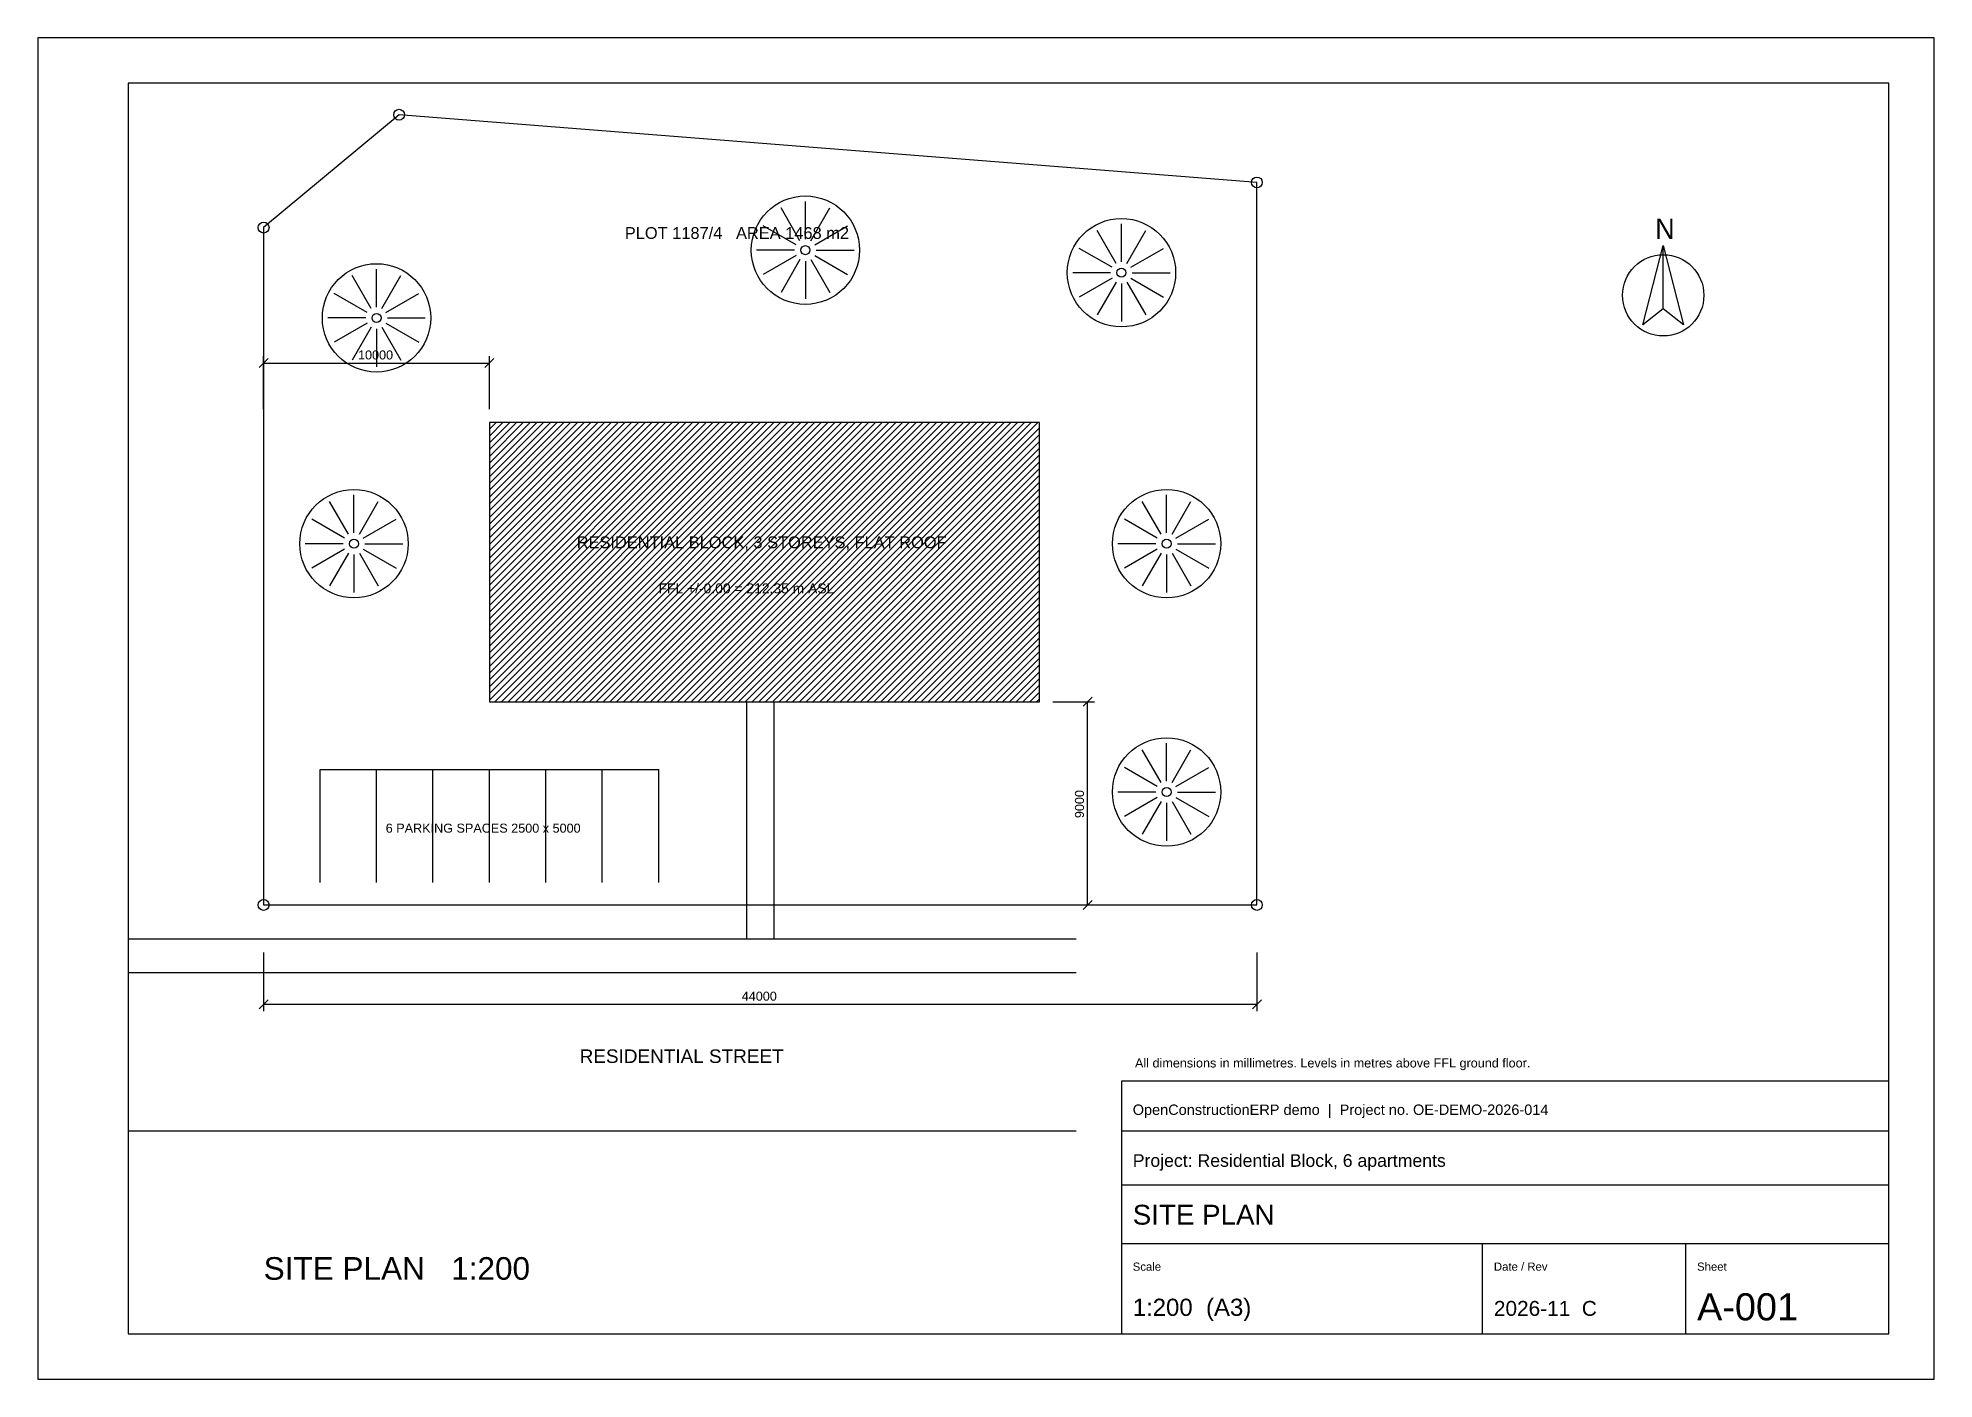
# Model space of a CAD drawing. Header units: millimetres. Extents: x -90000 to 186000, y 0 to 65400.
# Drawn here: x -90000 to -6000, y 0 to 59400 of the extents above; entities that cross this region are included whole.
import ezdxf

# ---------------------------------------------------------------- set-up
doc = ezdxf.new("R2010")
doc.units = ezdxf.units.MM
for name, color, linetype in [('A-ANNO-TEXT', 7, 'Continuous'), ('A-ANNO-TTLB', 7, 'Continuous'), ('A-DIMS', 2, 'Continuous'), ('A-FURN', 8, 'Continuous'), ('A-WALL-PATT', 8, 'Continuous'), ('C-BLDG', 7, 'Continuous'), ('C-PKNG', 8, 'Continuous'), ('C-PROP', 1, 'Continuous'), ('C-ROAD', 8, 'Continuous')]:
    doc.layers.add(name, color=color, linetype=linetype)
doc.styles.add('OE_ARCH', font='arial.ttf')

msp = doc.modelspace()

# ---------------------------------------------------------------- texts
at = {"layer": 'A-ANNO-TEXT', "style": 'OE_ARCH'}
for s, height, p in [('RESIDENTIAL BLOCK, 3 STOREYS, FLAT ROOF', 520, (-66132.8, 36800)), ('FFL +/-0.00 = 212.35 m ASL', 440, (-62508.4, 34800)), ('SITE PLAN   1:200', 1000, (-80000, 4400))]:
    msp.add_text(s, height=height, dxfattribs=at).set_placement(p)
at = {"layer": 'A-ANNO-TTLB', "style": 'OE_ARCH'}
for s, height, p in [('All dimensions in millimetres. Levels in metres above FFL ground floor.', 400, (-41400, 13800)), ('OpenConstructionERP demo  |  Project no. OE-DEMO-2026-014', 460, (-41500, 11700)), ('Project: Residential Block, 6 apartments', 560, (-41500, 9400)), ('SITE PLAN', 880, (-41500, 6840)), ('Scale', 360, (-41500, 4800)), ('Date / Rev', 360, (-25500, 4800)), ('Sheet', 360, (-16500, 4800)), ('1:200  (A3)', 760, (-41500, 2800)), ('2026-11  C', 660, (-25500, 2800)), ('A-001', 1200, (-16500, 2600))]:
    msp.add_text(s, height=height, dxfattribs=at).set_placement(p)
at = {"layer": 'A-DIMS', "style": 'OE_ARCH'}
for s, p in [('10000', (-75820, 45160)), ('44000', (-58820, 16760))]:
    msp.add_text(s, height=400, dxfattribs=at).set_placement(p)
msp.add_text('9000', height=400, rotation=90, dxfattribs=at).set_placement((-43660, 24844))
at = {"layer": 'A-FURN'}
msp.add_text('N', height=900, dxfattribs=at).set_placement((-18360, 50500))
at = {"layer": 'C-PKNG', "style": 'OE_ARCH'}
msp.add_text('6 PARKING SPACES 2500 x 5000', height=400, dxfattribs=at).set_placement((-74592, 24200))
at = {"layer": 'C-PROP', "style": 'OE_ARCH'}
msp.add_text('PLOT 1187/4   AREA 1468 m2', height=520, dxfattribs=at).set_placement((-64000, 50500))
at = {"layer": 'C-ROAD', "style": 'OE_ARCH'}
msp.add_text('RESIDENTIAL STREET', height=600, dxfattribs=at).set_placement((-66000, 14000))

# ---------------------------------------------------------------- linework, layer by layer
at = {"layer": 'A-ANNO-TTLB'}
for p, q in [((-42000, 11000), (-8000, 11000)), ((-42000, 8600), (-8000, 8600)), ((-42000, 6000), (-8000, 6000)), ((-26000, 2000), (-26000, 6000)), ((-17000, 2000), (-17000, 6000))]:
    msp.add_line(p, q, dxfattribs=at)
for points in [[(-90000, 0), (-6000, 0), (-6000, 59400), (-90000, 59400), (-90000, 0)], [(-86000, 2000), (-8000, 2000), (-8000, 57400), (-86000, 57400), (-86000, 2000)], [(-42000, 2000), (-8000, 2000), (-8000, 13200), (-42000, 13200), (-42000, 2000)]]:
    msp.add_lwpolyline(points, dxfattribs=at)
at = {"layer": 'A-DIMS'}
for p, q in [((-80200, 44800), (-79800, 45200)), ((-80000, 42965), (-80000, 45300)), ((-80000, 45000), (-70000, 45000)), ((-70200, 44800), (-69800, 45200)), ((-70000, 42965), (-70000, 45300)), ((-45035, 30000), (-43200, 30000)), ((-43700, 29800), (-43300, 30200)), ((-43500, 21000), (-43500, 30000)), ((-45035, 21000), (-43200, 21000)), ((-43700, 20800), (-43300, 21200)), ((-80000, 18900), (-80000, 16300)), ((-36000, 18900), (-36000, 16300)), ((-80200, 16400), (-79800, 16800)), ((-36200, 16400), (-35800, 16800)), ((-80000, 16600), (-36000, 16600))]:
    msp.add_line(p, q, dxfattribs=at)
at = {"layer": 'A-FURN'}
for p, q in [((-56000, 50480), (-56000, 52160)), ((-56240, 50415.7), (-57080, 51870.6)), ((-55760, 50415.7), (-54920, 51870.6)), ((-56415.7, 50240), (-57870.6, 51080)), ((-55584.3, 50240), (-54129.4, 51080)), ((-42240, 49415.7), (-43080, 50870.6)), ((-42000, 49480), (-42000, 51160)), ((-41760, 49415.7), (-40920, 50870.6)), ((-56480, 50000), (-58160, 50000)), ((-56415.7, 49760), (-57870.6, 48920)), ((-56240, 49584.3), (-57080, 48129.4)), ((-55760, 49584.3), (-54920, 48129.4)), ((-55584.3, 49760), (-54129.4, 48920)), ((-55520, 50000), (-53840, 50000)), ((-42415.7, 49240), (-43870.6, 50080)), ((-41584.3, 49240), (-40129.4, 50080)), ((-18000, 47400), (-18000, 50200)), ((-75240, 47415.7), (-76080, 48870.6)), ((-75000, 47480), (-75000, 49160)), ((-74760, 47415.7), (-73920, 48870.6)), ((-56000, 49520), (-56000, 47840)), ((-42480, 49000), (-44160, 49000)), ((-42415.7, 48760), (-43870.6, 47920)), ((-41584.3, 48760), (-40129.4, 47920)), ((-41520, 49000), (-39840, 49000)), ((-75415.7, 47240), (-76870.6, 48080)), ((-74584.3, 47240), (-73129.4, 48080)), ((-42240, 48584.3), (-43080, 47129.4)), ((-42000, 48520), (-42000, 46840)), ((-41760, 48584.3), (-40920, 47129.4)), ((-75480, 47000), (-77160, 47000)), ((-75415.7, 46760), (-76870.6, 45920)), ((-75240, 46584.3), (-76080, 45129.4)), ((-75000, 46520), (-75000, 44840)), ((-74760, 46584.3), (-73920, 45129.4)), ((-74584.3, 46760), (-73129.4, 45920)), ((-74520, 47000), (-72840, 47000)), ((-76240, 37415.7), (-77080, 38870.6)), ((-76000, 37480), (-76000, 39160)), ((-75760, 37415.7), (-74920, 38870.6)), ((-40240, 37415.7), (-41080, 38870.6)), ((-40000, 37480), (-40000, 39160)), ((-39760, 37415.7), (-38920, 38870.6)), ((-76415.7, 37240), (-77870.6, 38080)), ((-75584.3, 37240), (-74129.4, 38080)), ((-40415.7, 37240), (-41870.6, 38080)), ((-39584.3, 37240), (-38129.4, 38080)), ((-76480, 37000), (-78160, 37000)), ((-75520, 37000), (-73840, 37000)), ((-40480, 37000), (-42160, 37000)), ((-39520, 37000), (-37840, 37000)), ((-76415.7, 36760), (-77870.6, 35920)), ((-76240, 36584.3), (-77080, 35129.4)), ((-76000, 36520), (-76000, 34840)), ((-75760, 36584.3), (-74920, 35129.4)), ((-75584.3, 36760), (-74129.4, 35920)), ((-40415.7, 36760), (-41870.6, 35920)), ((-40240, 36584.3), (-41080, 35129.4)), ((-40000, 36520), (-40000, 34840)), ((-39760, 36584.3), (-38920, 35129.4)), ((-39584.3, 36760), (-38129.4, 35920)), ((-40240, 26415.7), (-41080, 27870.6)), ((-40000, 26480), (-40000, 28160)), ((-39760, 26415.7), (-38920, 27870.6)), ((-40415.7, 26240), (-41870.6, 27080)), ((-39584.3, 26240), (-38129.4, 27080)), ((-40480, 26000), (-42160, 26000)), ((-40415.7, 25760), (-41870.6, 24920)), ((-40240, 25584.3), (-41080, 24129.4)), ((-40000, 25520), (-40000, 23840)), ((-39760, 25584.3), (-38920, 24129.4)), ((-39584.3, 25760), (-38129.4, 24920)), ((-39520, 26000), (-37840, 26000))]:
    msp.add_line(p, q, dxfattribs=at)
msp.add_lwpolyline([(-18000, 50200), (-17100, 46700), (-18000, 47400), (-18900, 46700)], close=True, dxfattribs=at)
for centre, radius in [((-56000, 50000), 2400), ((-42000, 49000), 2400), ((-56000, 50000), 200), ((-18000, 48000), 1800), ((-75000, 47000), 2400), ((-42000, 49000), 200), ((-75000, 47000), 200), ((-76000, 37000), 2400), ((-40000, 37000), 2400), ((-76000, 37000), 200), ((-40000, 37000), 200), ((-40000, 26000), 2400), ((-40000, 26000), 200)]:
    msp.add_circle(centre, radius, dxfattribs=at)
at = {"layer": 'A-WALL-PATT'}
for p, q in [((-70000, 42065), (-69700, 42365)), ((-70000, 41765), (-69400, 42365)), ((-70000, 41465), (-69100, 42365)), ((-70000, 41165), (-68800, 42365)), ((-70000, 40865), (-68500, 42365)), ((-70000, 40565), (-68200, 42365)), ((-70000, 40265), (-67900, 42365)), ((-70000, 39965), (-67600, 42365)), ((-70000, 39665), (-67300, 42365)), ((-70000, 39365), (-67000, 42365)), ((-70000, 39065), (-66700, 42365)), ((-70000, 38765), (-66400, 42365)), ((-70000, 38465), (-66100, 42365)), ((-70000, 38165), (-65800, 42365)), ((-70000, 37865), (-65500, 42365)), ((-70000, 37565), (-65200, 42365)), ((-70000, 37265), (-64900, 42365)), ((-70000, 36965), (-64600, 42365)), ((-70000, 36665), (-64300, 42365)), ((-70000, 36365), (-64000, 42365)), ((-70000, 36065), (-63700, 42365)), ((-70000, 35765), (-63400, 42365)), ((-70000, 35465), (-63100, 42365)), ((-70000, 35165), (-62800, 42365)), ((-70000, 34865), (-62500, 42365)), ((-70000, 34565), (-62200, 42365)), ((-70000, 34265), (-61900, 42365)), ((-70000, 33965), (-61600, 42365)), ((-70000, 33665), (-61300, 42365)), ((-70000, 33365), (-61000, 42365)), ((-70000, 33065), (-60700, 42365)), ((-70000, 32765), (-60400, 42365)), ((-70000, 32465), (-60100, 42365)), ((-70000, 32165), (-59800, 42365)), ((-70000, 31865), (-59500, 42365)), ((-70000, 31565), (-59200, 42365)), ((-70000, 31265), (-58900, 42365)), ((-70000, 30965), (-58600, 42365)), ((-70000, 30665), (-58300, 42365)), ((-70000, 30365), (-58000, 42365)), ((-70000, 30065), (-57700, 42365)), ((-69765, 30000), (-57400, 42365)), ((-69465, 30000), (-57100, 42365)), ((-69165, 30000), (-56800, 42365)), ((-68865, 30000), (-56500, 42365)), ((-68565, 30000), (-56200, 42365)), ((-68265, 30000), (-55900, 42365)), ((-67965, 30000), (-55600, 42365)), ((-67665, 30000), (-55300, 42365)), ((-67365, 30000), (-55000, 42365)), ((-67065, 30000), (-54700, 42365)), ((-66765, 30000), (-54400, 42365)), ((-66465, 30000), (-54100, 42365)), ((-66165, 30000), (-53800, 42365)), ((-65865, 30000), (-53500, 42365)), ((-65565, 30000), (-53200, 42365)), ((-65265, 30000), (-52900, 42365)), ((-64965, 30000), (-52600, 42365)), ((-64665, 30000), (-52300, 42365)), ((-64365, 30000), (-52000, 42365)), ((-64065, 30000), (-51700, 42365)), ((-63765, 30000), (-51400, 42365)), ((-63465, 30000), (-51100, 42365)), ((-63165, 30000), (-50800, 42365)), ((-62865, 30000), (-50500, 42365)), ((-62565, 30000), (-50200, 42365)), ((-62265, 30000), (-49900, 42365)), ((-61965, 30000), (-49600, 42365)), ((-61665, 30000), (-49300, 42365)), ((-61365, 30000), (-49000, 42365)), ((-61065, 30000), (-48700, 42365)), ((-60765, 30000), (-48400, 42365)), ((-60465, 30000), (-48100, 42365)), ((-60165, 30000), (-47800, 42365)), ((-59865, 30000), (-47500, 42365)), ((-59565, 30000), (-47200, 42365)), ((-59265, 30000), (-46900, 42365)), ((-58965, 30000), (-46600, 42365)), ((-58665, 30000), (-46300, 42365)), ((-58365, 30000), (-46000, 42365)), ((-58065, 30000), (-45700, 42365)), ((-57765, 30000), (-45635, 42130)), ((-57465, 30000), (-45635, 41830)), ((-57165, 30000), (-45635, 41530)), ((-56865, 30000), (-45635, 41230)), ((-56565, 30000), (-45635, 40930)), ((-56265, 30000), (-45635, 40630)), ((-55965, 30000), (-45635, 40330)), ((-55665, 30000), (-45635, 40030)), ((-55365, 30000), (-45635, 39730)), ((-55065, 30000), (-45635, 39430)), ((-54765, 30000), (-45635, 39130)), ((-54465, 30000), (-45635, 38830)), ((-54165, 30000), (-45635, 38530)), ((-53865, 30000), (-45635, 38230)), ((-53565, 30000), (-45635, 37930)), ((-53265, 30000), (-45635, 37630)), ((-52965, 30000), (-45635, 37330)), ((-52665, 30000), (-45635, 37030)), ((-52365, 30000), (-45635, 36730)), ((-52065, 30000), (-45635, 36430)), ((-51765, 30000), (-45635, 36130)), ((-51465, 30000), (-45635, 35830)), ((-51165, 30000), (-45635, 35530)), ((-50865, 30000), (-45635, 35230)), ((-50565, 30000), (-45635, 34930)), ((-50265, 30000), (-45635, 34630)), ((-49965, 30000), (-45635, 34330)), ((-49665, 30000), (-45635, 34030)), ((-49365, 30000), (-45635, 33730)), ((-49065, 30000), (-45635, 33430)), ((-48765, 30000), (-45635, 33130)), ((-48465, 30000), (-45635, 32830)), ((-48165, 30000), (-45635, 32530)), ((-47865, 30000), (-45635, 32230)), ((-47565, 30000), (-45635, 31930)), ((-47265, 30000), (-45635, 31630)), ((-46965, 30000), (-45635, 31330)), ((-46665, 30000), (-45635, 31030)), ((-46365, 30000), (-45635, 30730)), ((-46065, 30000), (-45635, 30430)), ((-45765, 30000), (-45635, 30130))]:
    msp.add_line(p, q, dxfattribs=at)
at = {"layer": 'C-BLDG'}
msp.add_lwpolyline([(-70000, 30000), (-45635, 30000), (-45635, 42365), (-70000, 42365), (-70000, 30000)], dxfattribs=at)
at = {"layer": 'C-PKNG'}
for points in [[(-58600, 19500), (-58600, 30000), (-57400, 30000), (-57400, 19500)], [(-77500, 22000), (-77500, 27000)], [(-77500, 27000), (-62500, 27000)], [(-75000, 22000), (-75000, 27000)], [(-72500, 22000), (-72500, 27000)], [(-70000, 22000), (-70000, 27000)], [(-67500, 22000), (-67500, 27000)], [(-65000, 22000), (-65000, 27000)], [(-62500, 22000), (-62500, 27000)]]:
    msp.add_lwpolyline(points, dxfattribs=at)
at = {"layer": 'C-PROP'}
msp.add_lwpolyline([(-80000, 21000), (-36000, 21000), (-36000, 53000), (-74000, 56000), (-80000, 51000), (-80000, 21000)], dxfattribs=at)
for centre in [(-74000, 56000), (-36000, 53000), (-80000, 51000), (-80000, 21000), (-36000, 21000)]:
    msp.add_circle(centre, 240, dxfattribs=at)
at = {"layer": 'C-ROAD'}
for points in [[(-86000, 19500), (-44000, 19500)], [(-86000, 18000), (-44000, 18000)], [(-86000, 11000), (-44000, 11000)]]:
    msp.add_lwpolyline(points, dxfattribs=at)

msp.set_redraw_order([(e.dxf.handle, doc.entitydb.next_handle()) for e in msp.query("TEXT MTEXT ATTDEF DIMENSION ARC_DIMENSION")])  # texts and dimensions are drawn at this point

doc.saveas('drawing.dxf')
